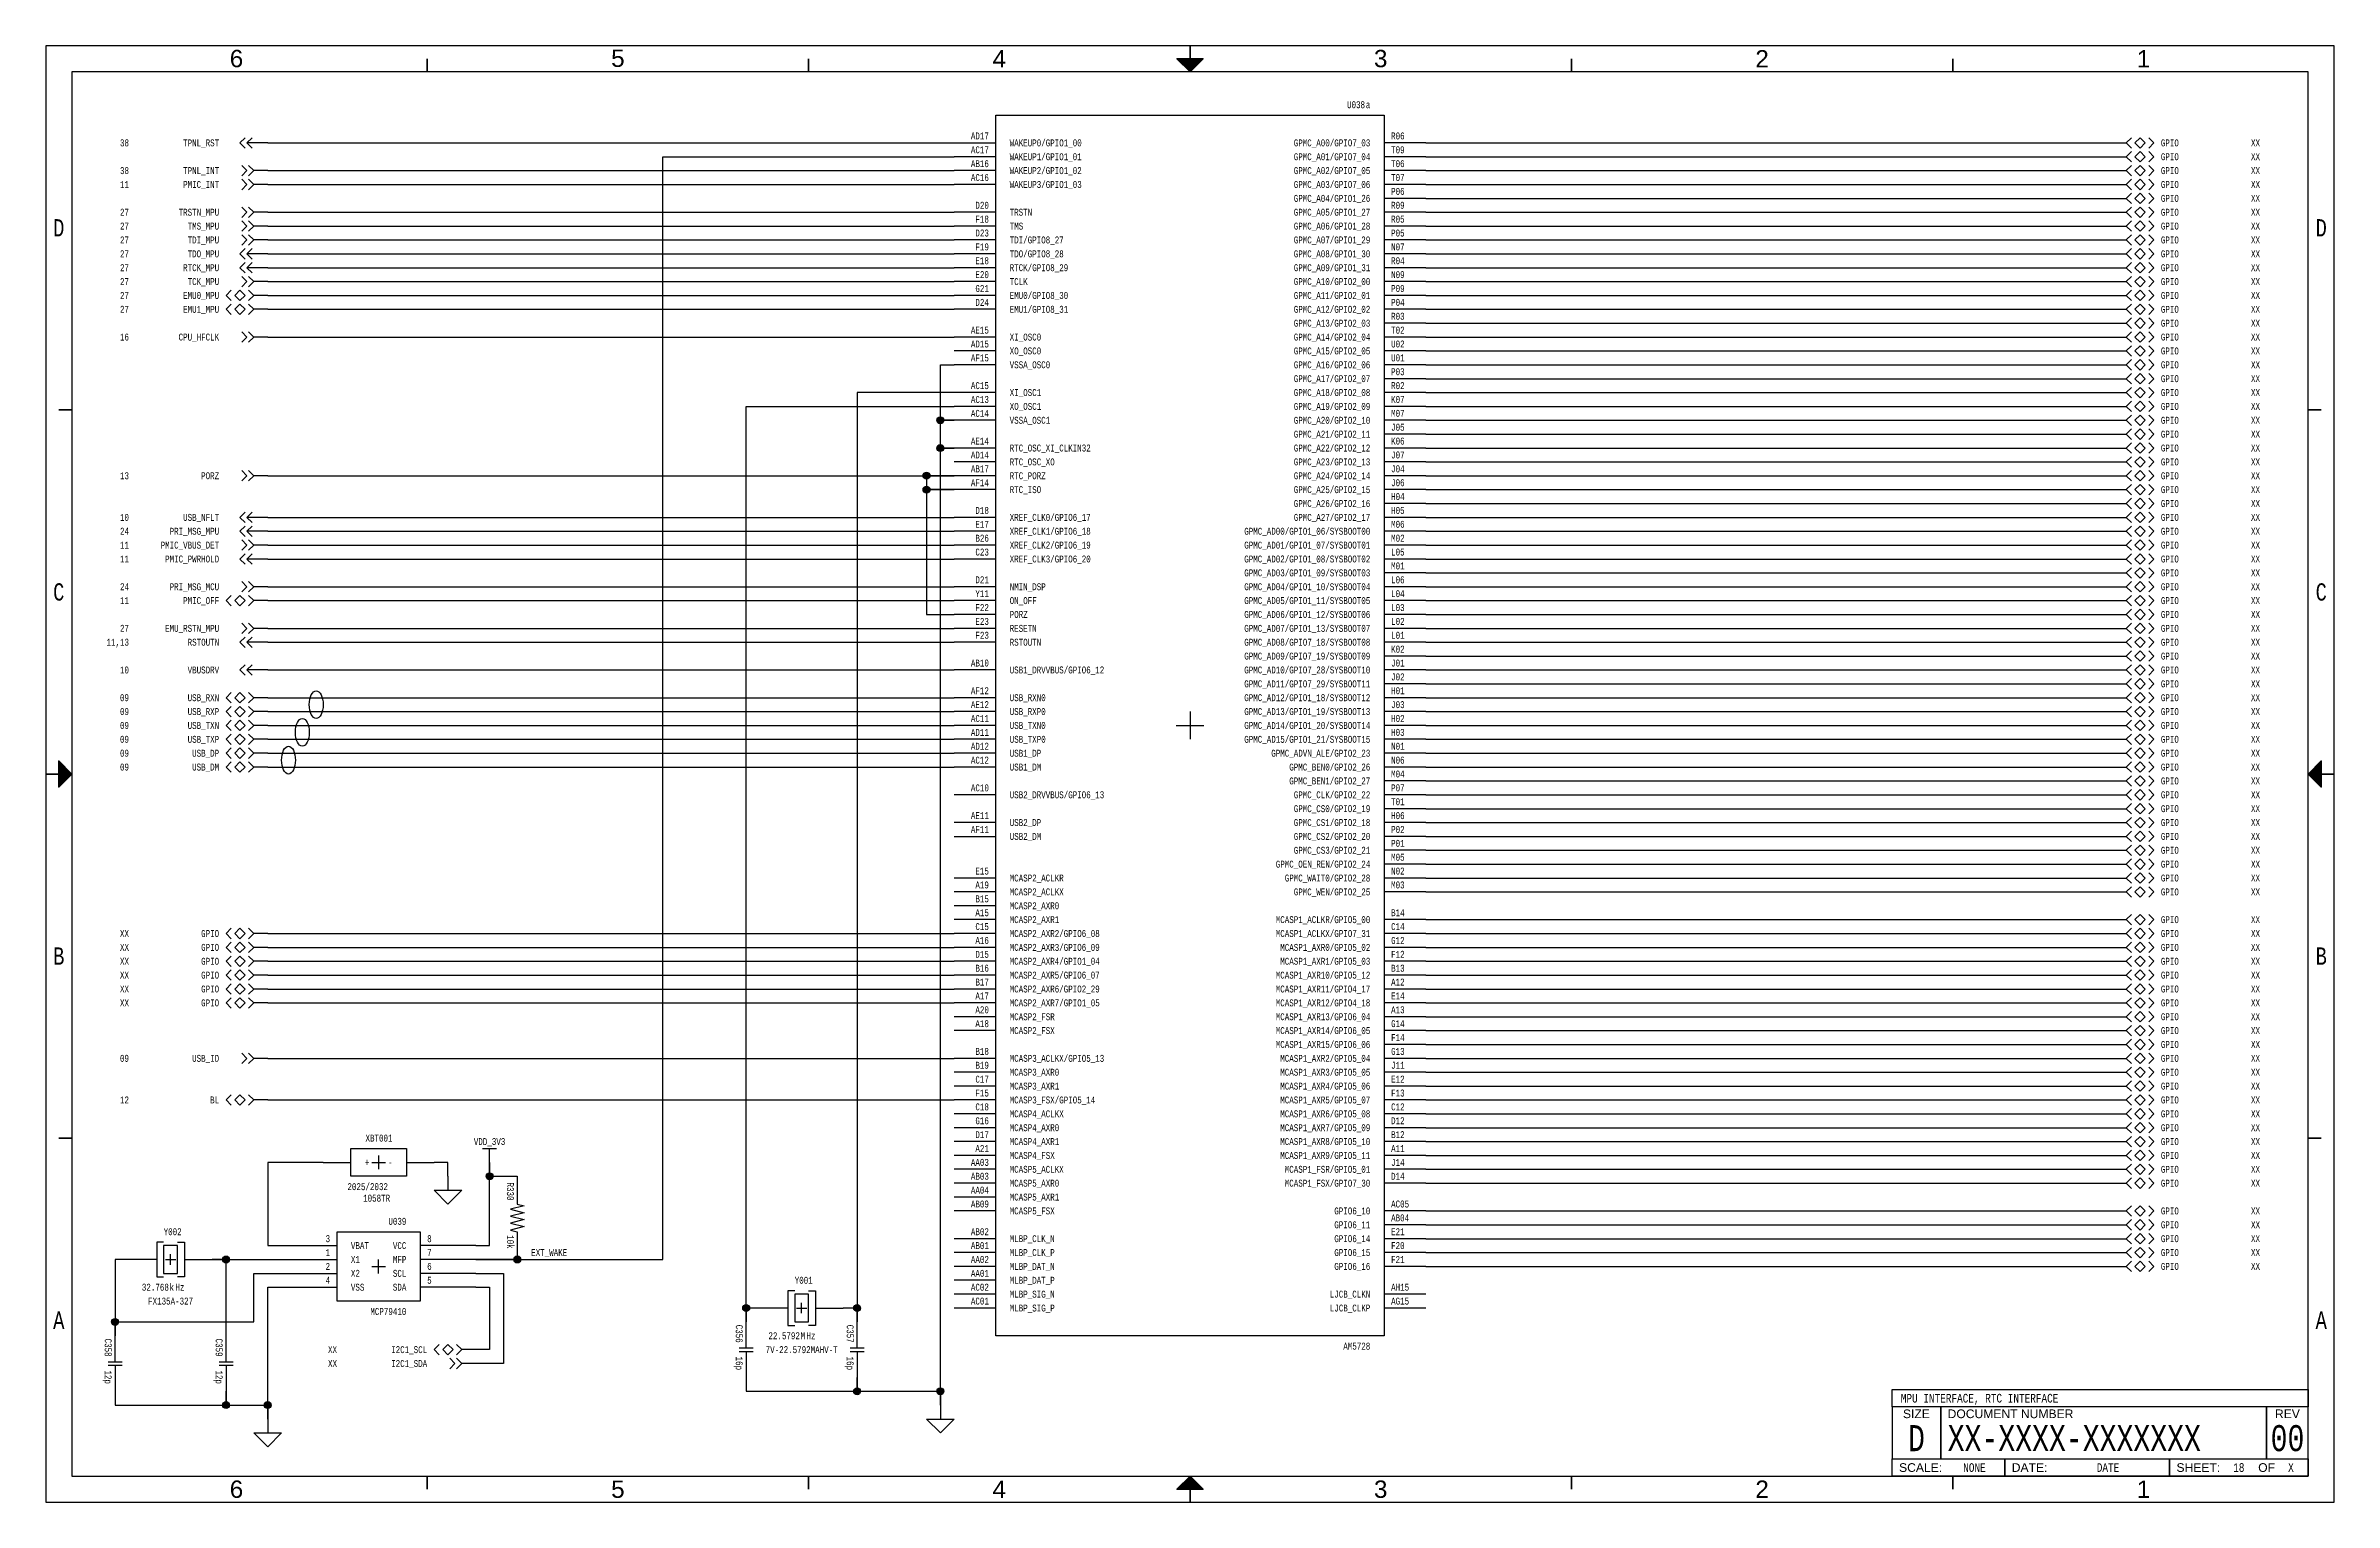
# Paper-space layout '18' of a CAD drawing. Header units: inches. Extents: x 0.2 to 16.8, y 0.2 to 10.8.
import ezdxf
from ezdxf.enums import TextEntityAlignment as Align

# ---------------------------------------------------------------- set-up
doc = ezdxf.new("R2010")
doc.units = ezdxf.units.IN
doc.header["$MEASUREMENT"] = 0
for name, color, linetype in [('BORDER', 13, 'Continuous'), ('COMPONENT', 14, 'Continuous'), ('SIGNAL', 84, 'Continuous'), ('TEXT', 252, 'Continuous')]:
    doc.layers.add(name, color=color, linetype=linetype)
doc.styles.add('Monotxt_75', font='monotxt.shx', dxfattribs={"width": 0.75})
doc.styles.get("Standard").update_dxf_attribs({"font": 'arial.ttf'})

psp = doc.layouts.new('18')

# ---------------------------------------------------------------- texts
at = {"layer": 'TEXT', "style": 'Monotxt_75', "width": 0.75}
for s, p in [('38', (0.85, 10.05)), ('TPNL_RST', (1.5, 10.05)), ('38', (0.85, 9.85)), ('11', (0.85, 9.75)), ('TPNL_INT', (1.5, 9.85)), ('PMIC_INT', (1.5, 9.75)), ('27', (0.85, 9.55)), ('TRSTN_MPU', (1.5, 9.55)), ('27', (0.85, 9.45)), ('TMS_MPU', (1.5, 9.45)), ('27', (0.85, 9.35)), ('27', (0.85, 9.25)), ('TDI_MPU', (1.5, 9.35)), ('TDO_MPU', (1.5, 9.25)), ('27', (0.85, 9.15)), ('27', (0.85, 9.05)), ('RTCK_MPU', (1.5, 9.15)), ('TCK_MPU', (1.5, 9.05)), ('27', (0.85, 8.95)), ('EMU0_MPU', (1.5, 8.95)), ('27', (0.85, 8.85)), ('EMU1_MPU', (1.5, 8.85)), ('16', (0.85, 8.65)), ('CPU_HFCLK', (1.5, 8.65)), ('13', (0.85, 7.65)), ('PORZ', (1.5, 7.65)), ('10', (0.85, 7.35)), ('24', (0.85, 7.25)), ('PRI_MSG_MPU', (1.5, 7.25)), ('USB_NFLT', (1.5, 7.35)), ('11', (0.85, 7.15)), ('PMIC_VBUS_DET', (1.5, 7.15)), ('11', (0.85, 7.05)), ('PMIC_PWRHOLD', (1.5, 7.05)), ('24', (0.85, 6.85)), ('11', (0.85, 6.75)), ('PRI_MSG_MCU', (1.5, 6.85)), ('PMIC_OFF', (1.5, 6.75)), ('11,13', (0.85, 6.45)), ('27', (0.85, 6.55)), ('EMU_RSTN_MPU', (1.5, 6.55)), ('RSTOUTN', (1.5, 6.45)), ('10', (0.85, 6.25)), ('VBUSDRV', (1.5, 6.25)), ('09', (0.85, 6.05)), ('09', (0.85, 5.95)), ('USB_RXN', (1.5, 6.05)), ('USB_RXP', (1.5, 5.95)), ('09', (0.85, 5.85)), ('09', (0.85, 5.75)), ('USB_TXN', (1.5, 5.85)), ('USB_TXP', (1.5, 5.75)), ('09', (0.85, 5.65)), ('USB_DP', (1.5, 5.65)), ('09', (0.85, 5.55)), ('USB_DM', (1.5, 5.55)), ('XX', (0.85, 4.35)), ('GPIO', (1.5, 4.35)), ('XX', (0.85, 4.25)), ('XX', (0.85, 4.15)), ('GPIO', (1.5, 4.25)), ('GPIO', (1.5, 4.15)), ('XX', (0.85, 4.05)), ('XX', (0.85, 3.95)), ('GPIO', (1.5, 4.05)), ('GPIO', (1.5, 3.95)), ('XX', (0.85, 3.85)), ('GPIO', (1.5, 3.85)), ('09', (0.85, 3.45)), ('USB_ID', (1.5, 3.45)), ('12', (0.85, 3.15)), ('BL', (1.5, 3.15)), ('XX', (2.35, 1.35)), ('I2C1_SCL', (3, 1.35)), ('XX', (2.35, 1.25)), ('I2C1_SDA', (3, 1.25))]:
    psp.add_text(s, height=0.05, dxfattribs=at).set_placement(p, align=Align.MIDDLE_RIGHT)
for s, p in [('GPIO', (15.5, 10.05)), ('XX', (16.15, 10.05)), ('GPIO', (15.5, 9.95)), ('XX', (16.15, 9.95)), ('GPIO', (15.5, 9.85)), ('GPIO', (15.5, 9.75)), ('XX', (16.15, 9.85)), ('XX', (16.15, 9.75)), ('GPIO', (15.5, 9.65)), ('GPIO', (15.5, 9.55)), ('XX', (16.15, 9.65)), ('XX', (16.15, 9.55)), ('GPIO', (15.5, 9.45)), ('XX', (16.15, 9.45)), ('GPIO', (15.5, 9.35)), ('GPIO', (15.5, 9.25)), ('XX', (16.15, 9.35)), ('XX', (16.15, 9.25)), ('GPIO', (15.5, 9.15)), ('GPIO', (15.5, 9.05)), ('XX', (16.15, 9.15)), ('XX', (16.15, 9.05)), ('GPIO', (15.5, 8.95)), ('XX', (16.15, 8.95)), ('GPIO', (15.5, 8.85)), ('GPIO', (15.5, 8.75)), ('XX', (16.15, 8.85)), ('XX', (16.15, 8.75)), ('GPIO', (15.5, 8.65)), ('XX', (16.15, 8.65)), ('GPIO', (15.5, 8.55)), ('GPIO', (15.5, 8.45)), ('XX', (16.15, 8.55)), ('XX', (16.15, 8.45)), ('GPIO', (15.5, 8.35)), ('GPIO', (15.5, 8.25)), ('XX', (16.15, 8.35)), ('XX', (16.15, 8.25)), ('GPIO', (15.5, 8.15)), ('XX', (16.15, 8.15)), ('GPIO', (15.5, 8.05)), ('GPIO', (15.5, 7.95)), ('XX', (16.15, 8.05)), ('XX', (16.15, 7.95)), ('GPIO', (15.5, 7.85)), ('GPIO', (15.5, 7.75)), ('XX', (16.15, 7.85)), ('XX', (16.15, 7.75)), ('GPIO', (15.5, 7.65)), ('XX', (16.15, 7.65)), ('GPIO', (15.5, 7.55)), ('GPIO', (15.5, 7.45)), ('XX', (16.15, 7.55)), ('XX', (16.15, 7.45)), ('GPIO', (15.5, 7.35)), ('GPIO', (15.5, 7.25)), ('XX', (16.15, 7.35)), ('XX', (16.15, 7.25)), ('GPIO', (15.5, 7.15)), ('XX', (16.15, 7.15)), ('GPIO', (15.5, 7.05)), ('GPIO', (15.5, 6.95)), ('XX', (16.15, 7.05)), ('XX', (16.15, 6.95)), ('GPIO', (15.5, 6.85)), ('GPIO', (15.5, 6.75)), ('XX', (16.15, 6.85)), ('XX', (16.15, 6.75)), ('GPIO', (15.5, 6.65)), ('XX', (16.15, 6.65)), ('GPIO', (15.5, 6.55)), ('GPIO', (15.5, 6.45)), ('XX', (16.15, 6.55)), ('XX', (16.15, 6.45)), ('GPIO', (15.5, 6.35)), ('GPIO', (15.5, 6.25)), ('XX', (16.15, 6.35)), ('XX', (16.15, 6.25)), ('GPIO', (15.5, 6.15)), ('XX', (16.15, 6.15)), ('GPIO', (15.5, 6.05)), ('GPIO', (15.5, 5.95)), ('XX', (16.15, 6.05)), ('XX', (16.15, 5.95)), ('GPIO', (15.5, 5.85)), ('GPIO', (15.5, 5.75)), ('XX', (16.15, 5.85)), ('XX', (16.15, 5.75)), ('GPIO', (15.5, 5.65)), ('XX', (16.15, 5.65)), ('GPIO', (15.5, 5.55)), ('GPIO', (15.5, 5.45)), ('XX', (16.15, 5.55)), ('XX', (16.15, 5.45)), ('GPIO', (15.5, 5.35)), ('XX', (16.15, 5.35)), ('GPIO', (15.5, 5.25)), ('GPIO', (15.5, 5.15)), ('XX', (16.15, 5.25)), ('XX', (16.15, 5.15)), ('GPIO', (15.5, 5.05)), ('GPIO', (15.5, 4.95)), ('XX', (16.15, 5.05)), ('XX', (16.15, 4.95)), ('GPIO', (15.5, 4.85)), ('XX', (16.15, 4.85)), ('GPIO', (15.5, 4.75)), ('GPIO', (15.5, 4.65)), ('XX', (16.15, 4.75)), ('XX', (16.15, 4.65)), ('GPIO', (15.5, 4.45)), ('XX', (16.15, 4.45)), ('GPIO', (15.5, 4.35)), ('XX', (16.15, 4.35)), ('GPIO', (15.5, 4.25)), ('GPIO', (15.5, 4.15)), ('XX', (16.15, 4.25)), ('XX', (16.15, 4.15)), ('GPIO', (15.5, 4.05)), ('GPIO', (15.5, 3.95)), ('XX', (16.15, 4.05)), ('XX', (16.15, 3.95)), ('GPIO', (15.5, 3.85)), ('XX', (16.15, 3.85)), ('GPIO', (15.5, 3.75)), ('GPIO', (15.5, 3.65)), ('XX', (16.15, 3.75)), ('XX', (16.15, 3.65)), ('GPIO', (15.5, 3.55)), ('GPIO', (15.5, 3.45)), ('XX', (16.15, 3.55)), ('XX', (16.15, 3.45)), ('GPIO', (15.5, 3.35)), ('XX', (16.15, 3.35)), ('GPIO', (15.5, 3.25)), ('GPIO', (15.5, 3.15)), ('XX', (16.15, 3.25)), ('XX', (16.15, 3.15)), ('GPIO', (15.5, 3.05)), ('GPIO', (15.5, 2.95)), ('XX', (16.15, 3.05)), ('XX', (16.15, 2.95)), ('GPIO', (15.5, 2.85)), ('XX', (16.15, 2.85)), ('GPIO', (15.5, 2.75)), ('GPIO', (15.5, 2.65)), ('XX', (16.15, 2.75)), ('XX', (16.15, 2.65)), ('GPIO', (15.5, 2.55)), ('XX', (16.15, 2.55)), ('GPIO', (15.5, 2.35)), ('XX', (16.15, 2.35)), ('GPIO', (15.5, 2.25)), ('GPIO', (15.5, 2.15)), ('XX', (16.15, 2.25)), ('XX', (16.15, 2.15)), ('EXT_WAKE', (3.75, 2.05)), ('GPIO', (15.5, 2.05)), ('XX', (16.15, 2.05)), ('GPIO', (15.5, 1.95)), ('XX', (16.15, 1.95))]:
    psp.add_text(s, height=0.05, dxfattribs=at).set_placement(p, align=Align.MIDDLE_LEFT)
psp.add_text('VDD_3V3', height=0.05, dxfattribs=at).set_placement((3.45, 2.825), align=Align.CENTER)

# ---------------------------------------------------------------- blocks, each defined once
blk = doc.blocks.new('ANSI B Frame')
at = {"layer": 'BORDER', "lineweight": 35}
h = blk.add_hatch(color=256, dxfattribs=at)
h.dxf.hatch_style = 1
h.paths.add_polyline_path([(8.59375, 10.65625), (8.5, 10.65625), (8.5, 10.5625)])
h.paths.add_polyline_path([(8.5, 10.5625), (8.5, 10.65625), (8.40625, 10.65625)])
h = blk.add_hatch(color=256, dxfattribs=at)
h.dxf.hatch_style = 1
h.paths.add_polyline_path([(0.34375, 5.59375), (0.34375, 5.5), (0.4375, 5.5)])
h.paths.add_polyline_path([(0.4375, 5.5), (0.34375, 5.5), (0.34375, 5.40625)])
h = blk.add_hatch(color=256, dxfattribs=at)
h.dxf.hatch_style = 1
h.paths.add_polyline_path([(16.65625, 5.59375), (16.65625, 5.5), (16.5625, 5.5)])
h.paths.add_polyline_path([(16.5625, 5.5), (16.65625, 5.5), (16.65625, 5.40625)])
h = blk.add_hatch(color=256, dxfattribs=at)
h.dxf.hatch_style = 1
h.paths.add_polyline_path([(8.59375, 0.34375), (8.5, 0.34375), (8.5, 0.4375)])
h.paths.add_polyline_path([(8.5, 0.4375), (8.5, 0.34375), (8.40625, 0.34375)])
at = {"layer": 'BORDER'}
for points in [[(0.25, 0.25), (16.75, 0.25), (16.75, 10.75), (0.25, 10.75)], [(0.4375, 0.4375), (16.5625, 0.4375), (16.5625, 10.5625), (0.4375, 10.5625)], [(13.5625, 1.0625), (16.5625, 1.0625), (16.5625, 0.9375), (13.5625, 0.9375)], [(13.5625, 0.9375), (13.5625, 0.5625), (13.9125, 0.5625), (13.9125, 0.9375), (13.9125, 0.5625), (16.2625, 0.5625), (16.2625, 0.9375), (16.2625, 0.5625), (16.5625, 0.5625), (16.5625, 0.9375)], [(16.5625, 0.4375), (15.5625, 0.4375), (15.5625, 0.5625), (15.5625, 0.4375), (14.375, 0.4375), (14.375, 0.5625), (14.375, 0.4375), (13.5625, 0.4375), (13.5625, 0.5625), (16.5625, 0.5625)]]:
    blk.add_lwpolyline(points, close=True, dxfattribs=at)
at = {"layer": 'BORDER', "lineweight": 35}
for points in [[(8.5, 10.5625), (8.5, 10.75)], [(3, 10.65625), (3, 10.5625)], [(5.75, 10.65625), (5.75, 10.5625)], [(11.25, 10.65625), (11.25, 10.5625)], [(14, 10.65625), (14, 10.5625)], [(0.34375, 8.125), (0.4375, 8.125)], [(16.65625, 8.125), (16.5625, 8.125)], [(0.4375, 5.5), (0.25, 5.5)], [(16.5625, 5.5), (16.75, 5.5)], [(0.34375, 2.875), (0.4375, 2.875)], [(16.65625, 2.875), (16.5625, 2.875)], [(3, 0.34375), (3, 0.4375)], [(5.75, 0.34375), (5.75, 0.4375)], [(8.5, 0.4375), (8.5, 0.25)], [(11.25, 0.34375), (11.25, 0.4375)], [(14, 0.34375), (14, 0.4375)]]:
    blk.add_lwpolyline(points, dxfattribs=at)
for points in [[(8.5, 10.5625), (8.59375, 10.65625), (8.40625, 10.65625)], [(0.4375, 5.5), (0.34375, 5.59375), (0.34375, 5.40625)], [(16.5625, 5.5), (16.65625, 5.59375), (16.65625, 5.40625)], [(8.5, 0.4375), (8.59375, 0.34375), (8.40625, 0.34375)]]:
    blk.add_lwpolyline(points, close=True, dxfattribs=at)
at = {"layer": 'BORDER', "style": 'Monotxt_75', "width": 0.75}
for s, p in [('D', (0.34375, 9.4375)), ('D', (16.65625, 9.4375)), ('C', (0.34375, 6.8125)), ('C', (16.65625, 6.8125)), ('B', (0.34375, 4.1875)), ('B', (16.65625, 4.1875)), ('A', (0.34375, 1.5625)), ('A', (16.65625, 1.5625))]:
    blk.add_text(s, height=0.125, dxfattribs=at).set_placement(p, align=Align.MIDDLE_CENTER)
at = {"layer": 'BORDER'}
for s, p in [('SIZE', (13.7375, 0.8875)), ('REV', (16.4125, 0.8875)), ('OF', (16.2625, 0.5))]:
    blk.add_text(s, height=0.0625, dxfattribs=at).set_placement(p, align=Align.MIDDLE_CENTER)
for s, p in [('DOCUMENT NUMBER', (13.9625, 0.8875)), ('SCALE:', (13.6125, 0.5)), ('DATE:', (14.425, 0.5)), ('SHEET:', (15.6125, 0.5))]:
    blk.add_text(s, height=0.0625, dxfattribs=at).set_placement(p, align=Align.MIDDLE_LEFT)
at = {"layer": 'BORDER', "flags": 8}
for tag, p in [('ZN6', (1.625, 10.65787)), ('ZN5', (4.375, 10.66009)), ('ZN4', (7.125, 10.65625)), ('ZN3', (9.875, 10.65796)), ('ZN2', (12.625, 10.65574)), ('ZN1', (15.375, 10.65574)), ('ZN6', (1.625, 0.34375)), ('ZN5', (4.375, 0.34375)), ('ZN4', (7.125, 0.34375)), ('ZN3', (9.875, 0.34375)), ('ZN2', (12.625, 0.34375)), ('ZN1', (15.375, 0.34375))]:
    blk.add_attdef(tag, text='', height=0.125, dxfattribs=at).set_placement(p, align=Align.MIDDLE_CENTER)
at = {"layer": 'TEXT', "style": 'Monotxt_75', "width": 0.75, "flags": 8}
for tag, height, p in [('DESRP', 0.0625, (13.625, 1)), ('DWG_NO', 0.1875, (13.9625, 0.7125))]:
    blk.add_attdef(tag, text='', height=height, dxfattribs=at).set_placement(p, align=Align.MIDDLE_LEFT)
for tag, height, p in [('SHTSZ', 0.1875, (13.7375, 0.7125)), ('REV', 0.1875, (16.4125, 0.7125)), ('SCALE', 0.0625, (14.15625, 0.5)), ('REVDATE', 0.0625, (15.11875, 0.5)), ('CURRSHT', 0.0625, (16.0625, 0.5)), ('LASTSHT', 0.0625, (16.4375, 0.5))]:
    blk.add_attdef(tag, text='', height=height, dxfattribs=at).set_placement(p, align=Align.MIDDLE_CENTER)
blk = doc.blocks.new('AM5728_A')
blk.add_lwpolyline([(-1.4, 4.4), (1.4, 4.4), (1.4, -4.4), (-1.4, -4.4)], close=True)
for points in [[(-1.7, 4.2), (-1.4, 4.2)], [(1.7, 4.2), (1.4, 4.2)], [(-1.4, 4.1), (-1.7, 4.1)], [(-1.4, 4), (-1.7, 4)], [(1.7, 4.1), (1.4, 4.1)], [(1.7, 4), (1.4, 4)], [(-1.4, 3.9), (-1.7, 3.9)], [(1.7, 3.9), (1.4, 3.9)], [(1.7, 3.8), (1.4, 3.8)], [(-1.4, 3.7), (-1.7, 3.7)], [(1.7, 3.7), (1.4, 3.7)], [(-1.4, 3.6), (-1.7, 3.6)], [(-1.4, 3.5), (-1.7, 3.5)], [(1.7, 3.6), (1.4, 3.6)], [(1.7, 3.5), (1.4, 3.5)], [(-1.4, 3.4), (-1.7, 3.4)], [(1.7, 3.4), (1.4, 3.4)], [(1.7, 3.3), (1.4, 3.3)], [(-1.4, 3.3), (-1.7, 3.3)], [(-1.4, 3.2), (-1.7, 3.2)], [(1.7, 3.2), (1.4, 3.2)], [(-1.4, 3.1), (-1.7, 3.1)], [(-1.4, 3), (-1.7, 3)], [(1.7, 3.1), (1.4, 3.1)], [(1.7, 3), (1.4, 3)], [(1.7, 2.9), (1.4, 2.9)], [(-1.4, 2.8), (-1.7, 2.8)], [(-1.4, 2.7), (-1.7, 2.7)], [(1.7, 2.8), (1.4, 2.8)], [(1.7, 2.7), (1.4, 2.7)], [(-1.4, 2.6), (-1.7, 2.6)], [(1.7, 2.6), (1.4, 2.6)], [(1.7, 2.5), (1.4, 2.5)], [(-1.4, 2.4), (-1.7, 2.4)], [(1.7, 2.4), (1.4, 2.4)], [(-1.4, 2.3), (-1.7, 2.3)], [(-1.4, 2.2), (-1.7, 2.2)], [(1.7, 2.3), (1.4, 2.3)], [(1.7, 2.2), (1.4, 2.2)], [(-1.4, 2), (-1.7, 2)], [(1.7, 2.1), (1.4, 2.1)], [(1.7, 2), (1.4, 2)], [(-1.4, 1.9), (-1.7, 1.9)], [(1.7, 1.9), (1.4, 1.9)], [(-1.4, 1.8), (-1.7, 1.8)], [(-1.4, 1.7), (-1.7, 1.7)], [(1.7, 1.8), (1.4, 1.8)], [(1.7, 1.7), (1.4, 1.7)], [(-1.4, 1.5), (-1.7, 1.5)], [(1.7, 1.6), (1.4, 1.6)], [(1.7, 1.5), (1.4, 1.5)], [(-1.4, 1.4), (-1.7, 1.4)], [(1.7, 1.4), (1.4, 1.4)], [(-1.4, 1.3), (-1.7, 1.3)], [(-1.4, 1.2), (-1.7, 1.2)], [(1.7, 1.3), (1.4, 1.3)], [(1.7, 1.2), (1.4, 1.2)], [(-1.4, 1), (-1.7, 1)], [(1.7, 1.1), (1.4, 1.1)], [(1.7, 1), (1.4, 1)], [(-1.4, 0.9), (-1.7, 0.9)], [(1.7, 0.9), (1.4, 0.9)], [(-1.4, 0.8), (-1.7, 0.8)], [(-1.4, 0.7), (-1.7, 0.7)], [(1.7, 0.8), (1.4, 0.8)], [(1.7, 0.7), (1.4, 0.7)], [(-1.4, 0.6), (-1.7, 0.6)], [(1.7, 0.6), (1.4, 0.6)], [(1.7, 0.5), (1.4, 0.5)], [(-1.4, 0.4), (-1.7, 0.4)], [(1.7, 0.4), (1.4, 0.4)], [(-1.4, 0.2), (-1.7, 0.2)], [(1.7, 0.3), (1.4, 0.3)], [(1.7, 0.2), (1.4, 0.2)], [(-1.4, 0.1), (-1.7, 0.1)], [(-1.4, 0), (-1.7, 0)], [(1.7, 0.1), (1.4, 0.1)], [(1.7, 0), (1.4, 0)], [(-1.4, -0.1), (-1.7, -0.1)], [(1.7, -0.1), (1.4, -0.1)], [(-1.4, -0.2), (-1.7, -0.2)], [(-1.4, -0.3), (-1.7, -0.3)], [(1.7, -0.2), (1.4, -0.2)], [(1.7, -0.3), (1.4, -0.3)], [(1.7, -0.4), (1.4, -0.4)], [(-1.4, -0.5), (-1.7, -0.5)], [(1.7, -0.5), (1.4, -0.5)], [(1.7, -0.6), (1.4, -0.6)], [(-1.4, -0.7), (-1.7, -0.7)], [(-1.7, -0.8), (-1.4, -0.8)], [(1.7, -0.7), (1.4, -0.7)], [(1.7, -0.8), (1.4, -0.8)], [(1.7, -0.9), (1.4, -0.9)], [(-1.4, -1.1), (-1.7, -1.1)], [(1.7, -1), (1.4, -1)], [(1.7, -1.1), (1.4, -1.1)], [(-1.4, -1.2), (-1.7, -1.2)], [(-1.4, -1.3), (-1.7, -1.3)], [(1.7, -1.2), (1.4, -1.2)], [(-1.4, -1.4), (-1.7, -1.4)], [(1.7, -1.4), (1.4, -1.4)], [(-1.4, -1.5), (-1.7, -1.5)], [(-1.4, -1.6), (-1.7, -1.6)], [(1.7, -1.5), (1.4, -1.5)], [(1.7, -1.6), (1.4, -1.6)], [(-1.4, -1.7), (-1.7, -1.7)], [(-1.4, -1.8), (-1.7, -1.8)], [(1.7, -1.7), (1.4, -1.7)], [(1.7, -1.8), (1.4, -1.8)], [(-1.4, -1.9), (-1.7, -1.9)], [(1.7, -1.9), (1.4, -1.9)], [(-1.4, -2), (-1.7, -2)], [(-1.4, -2.1), (-1.7, -2.1)], [(1.7, -2), (1.4, -2)], [(1.7, -2.1), (1.4, -2.1)], [(-1.4, -2.2), (-1.7, -2.2)], [(1.7, -2.2), (1.4, -2.2)], [(1.7, -2.3), (1.4, -2.3)], [(-1.4, -2.4), (-1.7, -2.4)], [(1.7, -2.4), (1.4, -2.4)], [(-1.4, -2.5), (-1.7, -2.5)], [(-1.4, -2.6), (-1.7, -2.6)], [(1.7, -2.5), (1.4, -2.5)], [(1.7, -2.6), (1.4, -2.6)], [(-1.4, -2.7), (-1.7, -2.7)], [(-1.4, -2.8), (-1.7, -2.8)], [(1.7, -2.7), (1.4, -2.7)], [(1.7, -2.8), (1.4, -2.8)], [(-1.4, -2.9), (-1.7, -2.9)], [(1.7, -2.9), (1.4, -2.9)], [(-1.4, -3), (-1.7, -3)], [(-1.4, -3.1), (-1.7, -3.1)], [(1.7, -3), (1.4, -3)], [(1.7, -3.1), (1.4, -3.1)], [(-1.4, -3.2), (-1.7, -3.2)], [(-1.4, -3.3), (-1.7, -3.3)], [(1.7, -3.2), (1.4, -3.2)], [(-1.4, -3.4), (-1.7, -3.4)], [(1.7, -3.3), (1.4, -3.3)], [(-1.4, -3.5), (-1.7, -3.5)], [(1.7, -3.5), (1.4, -3.5)], [(1.7, -3.6), (1.4, -3.6)], [(-1.4, -3.7), (-1.7, -3.7)], [(1.7, -3.7), (1.4, -3.7)], [(-1.4, -3.8), (-1.7, -3.8)], [(-1.4, -3.9), (-1.7, -3.9)], [(1.7, -3.8), (1.4, -3.8)], [(1.7, -3.9), (1.4, -3.9)], [(-1.4, -4), (-1.7, -4)], [(-1.4, -4.1), (-1.7, -4.1)], [(1.7, -4.1), (1.4, -4.1)], [(-1.4, -4.2), (-1.7, -4.2)], [(1.7, -4.2), (1.4, -4.2)]]:
    blk.add_lwpolyline(points)
at = {"color": 7}
for points in [[(0, 0.1), (0, 0), (0.1, 0)], [(-0.1, 0), (0, 0), (0, -0.1)]]:
    blk.add_lwpolyline(points, dxfattribs=at)
at = {"layer": 'TEXT', "style": 'Monotxt_75', "width": 0.75}
for s, p in [('a', (1.3, 4.45)), ('AD17', (-1.45, 4.225)), ('AC17', (-1.45, 4.125)), ('AB16', (-1.45, 4.025)), ('AC16', (-1.45, 3.925)), ('D20', (-1.45, 3.725)), ('F18', (-1.45, 3.625)), ('D23', (-1.45, 3.525)), ('F19', (-1.45, 3.425)), ('E18', (-1.45, 3.325)), ('G21', (-1.45, 3.125)), ('E20', (-1.45, 3.225)), ('D24', (-1.45, 3.025)), ('AE15', (-1.45, 2.825)), ('AD15', (-1.45, 2.725)), ('AF15', (-1.45, 2.625)), ('AC15', (-1.45, 2.425)), ('AC13', (-1.45, 2.325)), ('AC14', (-1.45, 2.225)), ('AE14', (-1.45, 2.025)), ('AD14', (-1.45, 1.925)), ('AB17', (-1.45, 1.825)), ('AF14', (-1.45, 1.725)), ('D18', (-1.45, 1.525)), ('E17', (-1.45, 1.425)), ('B26', (-1.45, 1.325)), ('C23', (-1.45, 1.225)), ('D21', (-1.45, 1.025)), ('Y11', (-1.45, 0.925)), ('F22', (-1.45, 0.825)), ('E23', (-1.45, 0.725)), ('F23', (-1.45, 0.625)), ('AB10', (-1.45, 0.425)), ('AF12', (-1.45, 0.225)), ('AE12', (-1.45, 0.125)), ('AC11', (-1.45, 0.025)), ('AD11', (-1.45, -0.075)), ('AD12', (-1.45, -0.175)), ('AC12', (-1.45, -0.275)), ('AC10', (-1.45, -0.475)), ('AE11', (-1.45, -0.675)), ('AF11', (-1.45, -0.775)), ('A19', (-1.45, -1.175)), ('E15', (-1.45, -1.075)), ('B15', (-1.45, -1.275)), ('A15', (-1.45, -1.375)), ('C15', (-1.45, -1.475)), ('A16', (-1.45, -1.575)), ('D15', (-1.45, -1.675)), ('B16', (-1.45, -1.775)), ('A17', (-1.45, -1.975)), ('B17', (-1.45, -1.875)), ('A20', (-1.45, -2.075)), ('A18', (-1.45, -2.175)), ('B18', (-1.45, -2.375)), ('B19', (-1.45, -2.475)), ('C17', (-1.45, -2.575)), ('F15', (-1.45, -2.675)), ('C18', (-1.45, -2.775)), ('G16', (-1.45, -2.875)), ('D17', (-1.45, -2.975)), ('AA03', (-1.45, -3.175)), ('A21', (-1.45, -3.075)), ('AB03', (-1.45, -3.275)), ('AA04', (-1.45, -3.375)), ('AB09', (-1.45, -3.475)), ('AB02', (-1.45, -3.675)), ('AB01', (-1.45, -3.775)), ('AA02', (-1.45, -3.875)), ('AA01', (-1.45, -3.975)), ('AC02', (-1.45, -4.075)), ('AC01', (-1.45, -4.175))]:
    blk.add_text(s, height=0.05, dxfattribs=at).set_placement(p, align=Align.RIGHT)
for s, p in [('WAKEUP0/GPIO1_00', (-1.3, 4.2)), ('WAKEUP1/GPIO1_01', (-1.3, 4.1)), ('WAKEUP2/GPIO1_02', (-1.3, 4)), ('WAKEUP3/GPIO1_03', (-1.3, 3.9)), ('TRSTN', (-1.3, 3.7)), ('TMS', (-1.3, 3.6)), ('TDI/GPIO8_27', (-1.3, 3.5)), ('TDO/GPIO8_28', (-1.3, 3.4)), ('RTCK/GPIO8_29', (-1.3, 3.3)), ('TCLK', (-1.3, 3.2)), ('EMU0/GPIO8_30', (-1.3, 3.1)), ('EMU1/GPIO8_31', (-1.3, 3)), ('XI_OSC0', (-1.3, 2.8)), ('XO_OSC0', (-1.3, 2.7)), ('VSSA_OSC0', (-1.3, 2.6)), ('XI_OSC1', (-1.3, 2.4)), ('XO_OSC1', (-1.3, 2.3)), ('VSSA_OSC1', (-1.3, 2.2)), ('RTC_OSC_XI_CLKIN32', (-1.3, 2)), ('RTC_OSC_XO', (-1.3, 1.9)), ('RTC_PORZ', (-1.3, 1.8)), ('RTC_ISO', (-1.3, 1.7)), ('XREF_CLK0/GPIO6_17', (-1.3, 1.5)), ('XREF_CLK1/GPIO6_18', (-1.3, 1.4)), ('XREF_CLK2/GPIO6_19', (-1.3, 1.3)), ('XREF_CLK3/GPIO6_20', (-1.3, 1.2)), ('NMIN_DSP', (-1.3, 1)), ('ON_OFF', (-1.3, 0.9)), ('PORZ', (-1.3, 0.8)), ('RESETN', (-1.3, 0.7)), ('RSTOUTN', (-1.3, 0.6)), ('USB1_DRVVBUS/GPIO6_12', (-1.3, 0.4)), ('USB_RXN0', (-1.3, 0.2)), ('USB_RXP0', (-1.3, 0.1)), ('USB_TXN0', (-1.3, 0)), ('USB_TXP0', (-1.3, -0.1)), ('USB1_DP', (-1.3, -0.2)), ('USB1_DM', (-1.3, -0.3)), ('USB2_DRVVBUS/GPIO6_13', (-1.3, -0.5)), ('USB2_DP', (-1.3, -0.7)), ('USB2_DM', (-1.3, -0.8)), ('MCASP2_ACLKR', (-1.3, -1.1)), ('MCASP2_ACLKX', (-1.3, -1.2)), ('MCASP2_AXR0', (-1.3, -1.3)), ('MCASP2_AXR1', (-1.3, -1.4)), ('MCASP2_AXR2/GPIO6_08', (-1.3, -1.5)), ('MCASP2_AXR3/GPIO6_09', (-1.3, -1.6)), ('MCASP2_AXR4/GPIO1_04', (-1.3, -1.7)), ('MCASP2_AXR5/GPIO6_07', (-1.3, -1.8)), ('MCASP2_AXR6/GPIO2_29', (-1.3, -1.9)), ('MCASP2_AXR7/GPIO1_05', (-1.3, -2)), ('MCASP2_FSR', (-1.3, -2.1)), ('MCASP2_FSX', (-1.3, -2.2)), ('MCASP3_ACLKX/GPIO5_13', (-1.3, -2.4)), ('MCASP3_AXR0', (-1.3, -2.5)), ('MCASP3_AXR1', (-1.3, -2.6)), ('MCASP3_FSX/GPIO5_14', (-1.3, -2.7)), ('MCASP4_ACLKX', (-1.3, -2.8)), ('MCASP4_AXR0', (-1.3, -2.9)), ('MCASP4_AXR1', (-1.3, -3)), ('MCASP4_FSX', (-1.3, -3.1)), ('MCASP5_ACLKX', (-1.3, -3.2)), ('MCASP5_AXR0', (-1.3, -3.3)), ('MCASP5_AXR1', (-1.3, -3.4)), ('MCASP5_FSX', (-1.3, -3.5)), ('MLBP_CLK_N', (-1.3, -3.7)), ('MLBP_CLK_P', (-1.3, -3.8)), ('MLBP_DAT_N', (-1.3, -3.9)), ('MLBP_DAT_P', (-1.3, -4)), ('MLBP_SIG_N', (-1.3, -4.1)), ('MLBP_SIG_P', (-1.3, -4.2))]:
    blk.add_text(s, height=0.05, dxfattribs=at).set_placement(p, align=Align.MIDDLE_LEFT)
for s, p in [('GPMC_A00/GPIO7_03', (1.3, 4.2)), ('GPMC_A01/GPIO7_04', (1.3, 4.1)), ('GPMC_A02/GPIO7_05', (1.3, 4)), ('GPMC_A03/GPIO7_06', (1.3, 3.9)), ('GPMC_A04/GPIO1_26', (1.3, 3.8)), ('GPMC_A05/GPIO1_27', (1.3, 3.7)), ('GPMC_A06/GPIO1_28', (1.3, 3.6)), ('GPMC_A07/GPIO1_29', (1.3, 3.5)), ('GPMC_A08/GPIO1_30', (1.3, 3.4)), ('GPMC_A09/GPIO1_31', (1.3, 3.3)), ('GPMC_A10/GPIO2_00', (1.3, 3.2)), ('GPMC_A11/GPIO2_01', (1.3, 3.1)), ('GPMC_A12/GPIO2_02', (1.3, 3)), ('GPMC_A13/GPIO2_03', (1.3, 2.9)), ('GPMC_A14/GPIO2_04', (1.3, 2.8)), ('GPMC_A15/GPIO2_05', (1.3, 2.7)), ('GPMC_A16/GPIO2_06', (1.3, 2.6)), ('GPMC_A17/GPIO2_07', (1.3, 2.5)), ('GPMC_A18/GPIO2_08', (1.3, 2.4)), ('GPMC_A19/GPIO2_09', (1.3, 2.3)), ('GPMC_A20/GPIO2_10', (1.3, 2.2)), ('GPMC_A21/GPIO2_11', (1.3, 2.1)), ('GPMC_A22/GPIO2_12', (1.3, 2)), ('GPMC_A23/GPIO2_13', (1.3, 1.9)), ('GPMC_A24/GPIO2_14', (1.3, 1.8)), ('GPMC_A25/GPIO2_15', (1.3, 1.7)), ('GPMC_A26/GPIO2_16', (1.3, 1.6)), ('GPMC_A27/GPIO2_17', (1.3, 1.5)), ('GPMC_AD00/GPIO1_06/SYSBOOT00', (1.3, 1.4)), ('GPMC_AD01/GPIO1_07/SYSBOOT01', (1.3, 1.3)), ('GPMC_AD02/GPIO1_08/SYSBOOT02', (1.3, 1.2)), ('GPMC_AD03/GPIO1_09/SYSBOOT03', (1.3, 1.1)), ('GPMC_AD04/GPIO1_10/SYSBOOT04', (1.3, 1)), ('GPMC_AD05/GPIO1_11/SYSBOOT05', (1.3, 0.9)), ('GPMC_AD06/GPIO1_12/SYSBOOT06', (1.3, 0.8)), ('GPMC_AD07/GPIO1_13/SYSBOOT07', (1.3, 0.7)), ('GPMC_AD08/GPIO7_18/SYSBOOT08', (1.3, 0.6)), ('GPMC_AD09/GPIO7_19/SYSBOOT09', (1.3, 0.5)), ('GPMC_AD10/GPIO7_28/SYSBOOT10', (1.3, 0.4)), ('GPMC_AD11/GPIO7_29/SYSBOOT11', (1.3, 0.3)), ('GPMC_AD12/GPIO1_18/SYSBOOT12', (1.3, 0.2)), ('GPMC_AD13/GPIO1_19/SYSBOOT13', (1.3, 0.1)), ('GPMC_AD14/GPIO1_20/SYSBOOT14', (1.3, 0)), ('GPMC_AD15/GPIO1_21/SYSBOOT15', (1.3, -0.1)), ('GPMC_ADVN_ALE/GPIO2_23', (1.3, -0.2)), ('GPMC_BEN0/GPIO2_26', (1.3, -0.3)), ('GPMC_BEN1/GPIO2_27', (1.3, -0.4)), ('GPMC_CLK/GPIO2_22', (1.3, -0.5)), ('GPMC_CS0/GPIO2_19', (1.3, -0.6)), ('GPMC_CS1/GPIO2_18', (1.3, -0.7)), ('GPMC_CS2/GPIO2_20', (1.3, -0.8)), ('GPMC_OEN_REN/GPIO2_24', (1.3, -1)), ('GPMC_CS3/GPIO2_21', (1.3, -0.9)), ('GPMC_WAIT0/GPIO2_28', (1.3, -1.1)), ('GPMC_WEN/GPIO2_25', (1.3, -1.2)), ('MCASP1_ACLKR/GPIO5_00', (1.3, -1.4)), ('MCASP1_ACLKX/GPIO7_31', (1.3, -1.5)), ('MCASP1_AXR0/GPIO5_02', (1.3, -1.6)), ('MCASP1_AXR10/GPIO5_12', (1.3, -1.8)), ('MCASP1_AXR1/GPIO5_03', (1.3, -1.7)), ('MCASP1_AXR11/GPIO4_17', (1.3, -1.9)), ('MCASP1_AXR12/GPIO4_18', (1.3, -2)), ('MCASP1_AXR13/GPIO6_04', (1.3, -2.1)), ('MCASP1_AXR14/GPIO6_05', (1.3, -2.2)), ('MCASP1_AXR15/GPIO6_06', (1.3, -2.3)), ('MCASP1_AXR2/GPIO5_04', (1.3, -2.4)), ('MCASP1_AXR3/GPIO5_05', (1.3, -2.5)), ('MCASP1_AXR4/GPIO5_06', (1.3, -2.6)), ('MCASP1_AXR5/GPIO5_07', (1.3, -2.7)), ('MCASP1_AXR6/GPIO5_08', (1.3, -2.8)), ('MCASP1_AXR7/GPIO5_09', (1.3, -2.9)), ('MCASP1_AXR8/GPIO5_10', (1.3, -3)), ('MCASP1_AXR9/GPIO5_11', (1.3, -3.1)), ('MCASP1_FSR/GPIO5_01', (1.3, -3.2)), ('MCASP1_FSX/GPIO7_30', (1.3, -3.3)), ('GPIO6_10', (1.3, -3.5)), ('GPIO6_11', (1.3, -3.6)), ('GPIO6_14', (1.3, -3.7)), ('GPIO6_15', (1.3, -3.8)), ('GPIO6_16', (1.3, -3.9)), ('LJCB_CLKN', (1.3, -4.1)), ('LJCB_CLKP', (1.3, -4.2))]:
    blk.add_text(s, height=0.05, dxfattribs=at).set_placement(p, align=Align.MIDDLE_RIGHT)
for s, p in [('T09', (1.45, 4.125)), ('R06', (1.45, 4.225)), ('T06', (1.45, 4.025)), ('T07', (1.45, 3.925)), ('P06', (1.45, 3.825)), ('R09', (1.45, 3.725)), ('R05', (1.45, 3.625)), ('P05', (1.45, 3.525)), ('N07', (1.45, 3.425)), ('R04', (1.45, 3.325)), ('N09', (1.45, 3.225)), ('P09', (1.45, 3.125)), ('P04', (1.45, 3.025)), ('R03', (1.45, 2.925)), ('T02', (1.45, 2.825)), ('U02', (1.45, 2.725)), ('U01', (1.45, 2.625)), ('P03', (1.45, 2.525)), ('R02', (1.45, 2.425)), ('K07', (1.45, 2.325)), ('M07', (1.45, 2.225)), ('J05', (1.45, 2.125)), ('K06', (1.45, 2.025)), ('J07', (1.45, 1.925)), ('J04', (1.45, 1.825)), ('H04', (1.45, 1.625)), ('J06', (1.45, 1.725)), ('H05', (1.45, 1.525)), ('M06', (1.45, 1.425)), ('M02', (1.45, 1.325)), ('M01', (1.45, 1.125)), ('L05', (1.45, 1.225)), ('L06', (1.45, 1.025)), ('L04', (1.45, 0.925)), ('L03', (1.45, 0.825)), ('L02', (1.45, 0.725)), ('L01', (1.45, 0.625)), ('K02', (1.45, 0.525)), ('J01', (1.45, 0.425)), ('J02', (1.45, 0.325)), ('H01', (1.45, 0.225)), ('J03', (1.45, 0.125)), ('H02', (1.45, 0.025)), ('H03', (1.45, -0.075)), ('N01', (1.45, -0.175)), ('M04', (1.45, -0.375)), ('N06', (1.45, -0.275)), ('P07', (1.45, -0.475)), ('T01', (1.45, -0.575)), ('H06', (1.45, -0.675)), ('P02', (1.45, -0.775)), ('P01', (1.45, -0.875)), ('M05', (1.45, -0.975)), ('M03', (1.45, -1.175)), ('N02', (1.45, -1.075)), ('C14', (1.45, -1.475)), ('B14', (1.45, -1.375)), ('G12', (1.45, -1.575)), ('F12', (1.45, -1.675)), ('B13', (1.45, -1.775)), ('A12', (1.45, -1.875)), ('E14', (1.45, -1.975)), ('A13', (1.45, -2.075)), ('G14', (1.45, -2.175)), ('F14', (1.45, -2.275)), ('G13', (1.45, -2.375)), ('J11', (1.45, -2.475)), ('E12', (1.45, -2.575)), ('F13', (1.45, -2.675)), ('C12', (1.45, -2.775)), ('D12', (1.45, -2.875)), ('B12', (1.45, -2.975)), ('A11', (1.45, -3.075)), ('J14', (1.45, -3.175)), ('D14', (1.45, -3.275)), ('AC05', (1.45, -3.475)), ('AB04', (1.45, -3.575)), ('E21', (1.45, -3.675)), ('F20', (1.45, -3.775)), ('F21', (1.45, -3.875)), ('AH15', (1.45, -4.075)), ('AG15', (1.45, -4.175))]:
    blk.add_text(s, height=0.05, dxfattribs=at).set_placement(p)
blk.add_text('AM5728', height=0.05, dxfattribs=at).set_placement((1.3, -4.45), align=Align.TOP_RIGHT)
at = {"layer": 'TEXT', "style": 'Monotxt_75', "width": 0.75, "flags": 8}
blk.add_attdef('REFNO', text='', height=0.05, dxfattribs=at).set_placement((1.262, 4.45), align=Align.RIGHT)
blk = doc.blocks.new('BIDIR_CONN')
for points in [[(0, 0), (0.05, 0)], [(0.06875, 0.01875), (0.05, 0), (0.06875, -0.01875)], [(0.13125, 0.01875), (0.15, 0), (0.13125, -0.01875)]]:
    blk.add_lwpolyline(points)
blk.add_lwpolyline([(0.1, 0.01875), (0.08125, 0), (0.1, -0.01875), (0.11875, 0)], close=True)
blk = doc.blocks.new('FROM_CONN')
for points in [[(0, 0), (0.05, 0)], [(0.06875, 0.01875), (0.05, 0), (0.06875, -0.01875)], [(0.09375, 0.01875), (0.075, 0), (0.09375, -0.01875)]]:
    blk.add_lwpolyline(points)
blk = doc.blocks.new('TO_CONN')
for points in [[(0, 0), (0.075, 0)], [(0.05625, 0.01875), (0.075, 0), (0.05625, -0.01875)], [(0.08125, 0.01875), (0.1, 0), (0.08125, -0.01875)]]:
    blk.add_lwpolyline(points)
blk = doc.blocks.new('FLOAT_GND')
blk.add_lwpolyline([(0, 0), (0, -0.05)])
blk.add_lwpolyline([(-0.05, -0.05), (0.05, -0.05), (0, -0.1)], close=True)
blk = doc.blocks.new('CONNECT')
blk.add_hatch(color=256).paths.add_polyline_path([(0.0125, 0, 1), (-0.0125, 0, 1)])
blk.add_circle((0, 0), 0.0125)
blk = doc.blocks.new('CAP')
for points in [[(0, 0.0125), (0, 0.2)], [(-0.05, 0.0125), (0.05, 0.0125)], [(-0.05, -0.0125), (0.05, -0.0125)], [(0, -0.0125), (0, -0.2)]]:
    blk.add_lwpolyline(points)
at = {"layer": 'TEXT', "style": 'Monotxt_75', "width": 0.75, "flags": 8}
blk.add_attdef('REFID', text='', height=0.05, rotation=270, dxfattribs=at).set_placement((-0.025, 0.05), align=Align.TOP_RIGHT)
blk.add_attdef('VALUE', text='', height=0.05, rotation=270, dxfattribs=at).set_placement((-0.025, -0.05), align=Align.TOP_LEFT)
blk = doc.blocks.new('XTAL')
for points in [[(-0.1, 0), (-0.3, 0)], [(-0.05, 0.125), (-0.1, 0.125), (-0.1, -0.125), (-0.05, -0.125)], [(0.05, 0.125), (0.1, 0.125), (0.1, -0.125), (0.05, -0.125)], [(0.1, 0), (0.3, 0)]]:
    blk.add_lwpolyline(points)
blk.add_lwpolyline([(-0.05, 0.1), (-0.05, -0.1), (0.05, -0.1), (0.05, 0.1)], close=True)
at = {"color": 7}
for points in [[(-0.0375, 0), (0, 0), (0, 0.0375)], [(0, -0.0375), (0, 0), (0.0375, 0)]]:
    blk.add_lwpolyline(points, dxfattribs=at)
at = {"layer": 'TEXT', "style": 'Monotxt_75', "width": 0.75}
blk.add_text('Hz', height=0.05, dxfattribs=at).set_placement((0.1, -0.175), align=Align.TOP_RIGHT)
at = {"layer": 'TEXT', "style": 'Monotxt_75', "width": 0.75, "flags": 8}
blk.add_attdef('REF', (-0.05, 0.175), '', height=0.05, dxfattribs=at)
for tag, p in [('VALUE', (-0.0125, -0.175)), ('PREFIX', (0.025, -0.175))]:
    blk.add_attdef(tag, text='', height=0.05, dxfattribs=at).set_placement(p, align=Align.TOP_RIGHT)
blk.add_attdef('PN', text='', height=0.05, dxfattribs=at).set_placement((0, -0.275), align=Align.TOP_CENTER)
blk = doc.blocks.new('MCP79410')
blk.add_lwpolyline([(-0.3, 0.25), (0.3, 0.25), (0.3, -0.25), (-0.3, -0.25)], close=True)
for points in [[(-0.7, 0.15), (-0.3, 0.15)], [(-0.7, 0.05), (-0.3, 0.05)], [(0.7, 0.15), (0.3, 0.15)], [(0.7, 0.05), (0.3, 0.05)], [(-0.7, -0.05), (-0.3, -0.05)], [(-0.7, -0.15), (-0.3, -0.15)], [(0.7, -0.05), (0.3, -0.05)], [(0.7, -0.15), (0.3, -0.15)]]:
    blk.add_lwpolyline(points)
at = {"color": 7}
for points in [[(-0.05, 0), (0, 0), (0, 0.05)], [(0, -0.05), (0, 0), (0.05, 0)]]:
    blk.add_lwpolyline(points, dxfattribs=at)
at = {"layer": 'TEXT', "style": 'Monotxt_75', "width": 0.75}
for s, p in [('3', (-0.35, 0.175)), ('1', (-0.35, 0.075)), ('2', (-0.35, -0.025)), ('4', (-0.35, -0.125))]:
    blk.add_text(s, height=0.05, dxfattribs=at).set_placement(p, align=Align.RIGHT)
for s, p in [('VBAT', (-0.2, 0.15)), ('X1', (-0.2, 0.05)), ('VSS', (-0.2, -0.15)), ('X2', (-0.2, -0.05))]:
    blk.add_text(s, height=0.05, dxfattribs=at).set_placement(p, align=Align.MIDDLE_LEFT)
for s, p in [('VCC', (0.2, 0.15)), ('MFP', (0.2, 0.05)), ('SCL', (0.2, -0.05)), ('SDA', (0.2, -0.15))]:
    blk.add_text(s, height=0.05, dxfattribs=at).set_placement(p, align=Align.MIDDLE_RIGHT)
for s, p in [('8', (0.35, 0.175)), ('7', (0.35, 0.075)), ('6', (0.35, -0.025)), ('5', (0.35, -0.125))]:
    blk.add_text(s, height=0.05, dxfattribs=at).set_placement(p)
at = {"layer": 'TEXT', "style": 'Monotxt_75', "width": 0.75, "flags": 8}
blk.add_attdef('REFID', text='', height=0.05, dxfattribs=at).set_placement((0.2, 0.3), align=Align.RIGHT)
blk.add_attdef('MFGPN', text='', height=0.05, dxfattribs=at).set_placement((0.2, -0.3), align=Align.TOP_RIGHT)
blk = doc.blocks.new('COIN_BATT')
for points in [[(-0.4, 0), (-0.2, 0)], [(0.2, 0), (0.4, 0)]]:
    blk.add_lwpolyline(points)
blk.add_lwpolyline([(-0.2, 0.1), (0.2, 0.1), (0.2, -0.1), (-0.2, -0.1)], close=True)
at = {"color": 7}
for points in [[(-0.05, 0), (0, 0), (0, -0.05)], [(0, 0.05), (0, 0), (0.05, 0)]]:
    blk.add_lwpolyline(points, dxfattribs=at)
at = {"layer": 'TEXT', "style": 'Monotxt_75', "width": 0.75}
blk.add_text('+', height=0.05, dxfattribs=at).set_placement((-0.1, 0), align=Align.MIDDLE_LEFT)
blk.add_text('-', height=0.05, dxfattribs=at).set_placement((0.1, 0), align=Align.MIDDLE_RIGHT)
at = {"layer": 'TEXT', "style": 'Monotxt_75', "width": 0.75, "flags": 8}
blk.add_attdef('REFID', text='', height=0.05, dxfattribs=at).set_placement((0.1, 0.15), align=Align.RIGHT)
blk.add_attdef('MFGPN_001', (0.0375, -0.2), '', height=0.05, dxfattribs=at)
blk = doc.blocks.new('SUPPLY_BUS')
for points in [[(0, 0), (0.05, 0)], [(0.05, 0.025), (0.05, -0.025)]]:
    blk.add_lwpolyline(points)
blk = doc.blocks.new('RES')
blk.add_lwpolyline([(-0.2, 0), (-0.1, 0), (-0.0875, 0.05), (-0.0625, -0.05), (-0.0375, 0.05), (-0.0125, -0.05), (0.0125, 0.05), (0.0375, -0.05), (0.0625, 0.05), (0.0875, -0.05), (0.1, 0), (0.2, 0)])
at = {"layer": 'TEXT', "style": 'Monotxt_75', "width": 0.75, "flags": 8}
blk.add_attdef('REFID', text='', height=0.05, dxfattribs=at).set_placement((-0.125, -0.025), align=Align.TOP_RIGHT)
blk.add_attdef('VALUE', text='', height=0.05, dxfattribs=at).set_placement((0.125, -0.025), align=Align.TOP_LEFT)

# ---------------------------------------------------------------- linework, layer by layer
at = {"layer": 'SIGNAL'}
for points in [[(1.85, 10.05), (6.8, 10.05)], [(3.65, 2.1), (3.65, 2), (3.35, 2), (4.7, 2), (4.7, 9.95), (6.8, 9.95)], [(10.2, 10.05), (15.15, 10.05)], [(10.2, 9.95), (15.15, 9.95)], [(1.85, 9.85), (6.8, 9.85)], [(1.85, 9.75), (6.8, 9.75)], [(10.2, 9.85), (15.15, 9.85)], [(10.2, 9.75), (15.15, 9.75)], [(10.2, 9.65), (15.15, 9.65)], [(1.85, 9.55), (6.8, 9.55)], [(1.85, 9.45), (6.8, 9.45)], [(10.2, 9.55), (15.15, 9.55)], [(10.2, 9.45), (15.15, 9.45)], [(1.85, 9.35), (6.8, 9.35)], [(1.85, 9.25), (6.8, 9.25)], [(10.2, 9.35), (15.15, 9.35)], [(10.2, 9.25), (15.15, 9.25)], [(1.85, 9.15), (6.8, 9.15)], [(10.2, 9.15), (15.15, 9.15)], [(1.85, 9.05), (6.8, 9.05)], [(1.85, 8.95), (6.8, 8.95)], [(10.2, 9.05), (15.15, 9.05)], [(10.2, 8.95), (15.15, 8.95)], [(1.85, 8.85), (6.8, 8.85)], [(10.2, 8.85), (15.15, 8.85)], [(10.2, 8.75), (15.15, 8.75)], [(1.85, 8.65), (6.8, 8.65)], [(10.2, 8.65), (15.15, 8.65)], [(5.3, 1.15), (5.3, 1.05), (6.1, 1.05), (6.1, 1.15), (6.1, 1.075), (6.125, 1.05), (6.7, 1.05), (6.7, 0.95), (6.7, 7.85), (6.8, 7.85), (6.725, 7.85), (6.7, 7.875), (6.7, 8.05), (6.8, 8.05), (6.725, 8.05), (6.7, 8.075), (6.7, 8.45), (6.8, 8.45)], [(10.2, 8.55), (15.15, 8.55)], [(10.2, 8.45), (15.15, 8.45)], [(6.8, 8.25), (6.1, 8.25), (6.1, 1.55), (6.1, 1.65), (6, 1.65)], [(10.2, 8.35), (15.15, 8.35)], [(10.2, 8.25), (15.15, 8.25)], [(5.4, 1.65), (5.3, 1.65), (5.3, 1.55), (5.3, 8.15), (6.8, 8.15)], [(10.2, 8.15), (15.15, 8.15)], [(10.2, 8.05), (15.15, 8.05)], [(10.2, 7.95), (15.15, 7.95)], [(10.2, 7.85), (15.15, 7.85)], [(1.85, 7.65), (6.8, 7.65), (6.6, 7.65), (6.6, 7.55), (6.8, 7.55), (6.625, 7.55), (6.6, 7.525), (6.6, 6.65), (6.8, 6.65)], [(10.2, 7.75), (15.15, 7.75)], [(10.2, 7.65), (15.15, 7.65)], [(10.2, 7.55), (15.15, 7.55)], [(10.2, 7.45), (15.15, 7.45)], [(1.85, 7.35), (6.8, 7.35)], [(10.2, 7.35), (15.15, 7.35)], [(1.85, 7.25), (6.8, 7.25)], [(1.85, 7.15), (6.8, 7.15)], [(10.2, 7.25), (15.15, 7.25)], [(10.2, 7.15), (15.15, 7.15)], [(1.85, 7.05), (6.8, 7.05)], [(10.2, 7.05), (15.15, 7.05)], [(10.2, 6.95), (15.15, 6.95)], [(1.85, 6.85), (6.8, 6.85)], [(10.2, 6.85), (15.15, 6.85)], [(1.85, 6.75), (6.8, 6.75)], [(10.2, 6.75), (15.15, 6.75)], [(10.2, 6.65), (15.15, 6.65)], [(1.85, 6.55), (6.8, 6.55)], [(1.85, 6.45), (6.8, 6.45)], [(10.2, 6.55), (15.15, 6.55)], [(10.2, 6.45), (15.15, 6.45)], [(10.2, 6.35), (15.15, 6.35)], [(1.85, 6.25), (6.8, 6.25)], [(10.2, 6.25), (15.15, 6.25)], [(10.2, 6.15), (15.15, 6.15)], [(1.85, 6.05), (6.8, 6.05)], [(1.85, 5.95), (6.8, 5.95)], [(10.2, 6.05), (15.15, 6.05)], [(10.2, 5.95), (15.15, 5.95)], [(1.85, 5.85), (6.8, 5.85)], [(10.2, 5.85), (15.15, 5.85)], [(1.85, 5.75), (6.8, 5.75)], [(1.85, 5.65), (6.8, 5.65)], [(10.2, 5.75), (15.15, 5.75)], [(10.2, 5.65), (15.15, 5.65)], [(1.85, 5.55), (6.8, 5.55)], [(10.2, 5.55), (15.15, 5.55)], [(10.2, 5.45), (15.15, 5.45)], [(10.2, 5.35), (15.15, 5.35)], [(10.2, 5.25), (15.15, 5.25)], [(10.2, 5.15), (15.15, 5.15)], [(10.2, 5.05), (15.15, 5.05)], [(10.2, 4.95), (15.15, 4.95)], [(10.2, 4.85), (15.15, 4.85)], [(10.2, 4.75), (15.15, 4.75)], [(10.2, 4.65), (15.15, 4.65)], [(1.85, 4.35), (6.8, 4.35)], [(10.2, 4.45), (15.15, 4.45)], [(10.2, 4.35), (15.15, 4.35)], [(1.85, 4.25), (6.8, 4.25)], [(1.85, 4.15), (6.8, 4.15)], [(10.2, 4.25), (15.15, 4.25)], [(10.2, 4.15), (15.15, 4.15)], [(1.85, 4.05), (6.8, 4.05)], [(10.2, 4.05), (15.15, 4.05)], [(1.85, 3.95), (6.8, 3.95)], [(1.85, 3.85), (6.8, 3.85)], [(10.2, 3.95), (15.15, 3.95)], [(10.2, 3.85), (15.15, 3.85)], [(10.2, 3.75), (15.15, 3.75)], [(10.2, 3.65), (15.15, 3.65)], [(10.2, 3.55), (15.15, 3.55)], [(1.85, 3.45), (6.8, 3.45)], [(10.2, 3.45), (15.15, 3.45)], [(10.2, 3.35), (15.15, 3.35)], [(1.85, 3.15), (6.8, 3.15)], [(10.2, 3.25), (15.15, 3.25)], [(10.2, 3.15), (15.15, 3.15)], [(10.2, 3.05), (15.15, 3.05)], [(10.2, 2.95), (15.15, 2.95)], [(10.2, 2.85), (15.15, 2.85)], [(2.25, 2.7), (1.85, 2.7), (1.85, 2.1), (1.95, 2.1)], [(3.15, 2.6), (3.15, 2.7), (3.05, 2.7)], [(3.35, 2.1), (3.45, 2.1), (3.45, 2.7), (3.45, 2.6), (3.65, 2.6), (3.65, 2.5)], [(10.2, 2.75), (15.15, 2.75)], [(10.2, 2.65), (15.15, 2.65)], [(10.2, 2.55), (15.15, 2.55)], [(10.2, 2.35), (15.15, 2.35)], [(10.2, 2.25), (15.15, 2.25)], [(10.2, 2.15), (15.15, 2.15)], [(0.85, 2), (0.75, 2), (0.75, 1.45), (0.75, 1.55), (1.75, 1.55), (1.75, 1.9), (1.95, 1.9)], [(1.55, 1.45), (1.55, 2), (1.45, 2), (1.95, 2)], [(10.2, 2.05), (15.15, 2.05)], [(3.35, 1.9), (3.55, 1.9), (3.55, 1.25), (3.35, 1.25)], [(10.2, 1.95), (15.15, 1.95)], [(0.75, 1.05), (0.75, 0.95), (1.55, 0.95), (1.55, 1.05), (1.55, 0.975), (1.575, 0.95), (1.85, 0.95), (1.85, 0.85), (1.85, 1.8), (1.95, 1.8)], [(3.35, 1.8), (3.45, 1.8), (3.45, 1.35), (3.35, 1.35)]]:
    psp.add_lwpolyline(points, dxfattribs=at)
at = {"layer": 'TEXT'}
for centre in [(2.2, 6), (2.1, 5.8), (2, 5.6)]:
    psp.add_ellipse(centre, major_axis=(0, -0.1), ratio=0.5, dxfattribs=at)

# ---------------------------------------------------------------- block references
ref = psp.add_blockref('ANSI B Frame', (0, 0))
ref.add_attrib('SHTSZ', 'D', dxfattribs={"layer": 'TEXT', "height": 0.188, "style": 'Monotxt_75', "width": 0.75}).set_placement((13.738, 0.712), align=Align.MIDDLE_CENTER)
ref.add_attrib('DWG_NO', 'XX-XXXX-XXXXXXX', dxfattribs={"layer": 'TEXT', "height": 0.1875, "style": 'Monotxt_75', "width": 0.75}).set_placement((13.963, 0.712), align=Align.MIDDLE_LEFT)
ref.add_attrib('REV', '00', dxfattribs={"layer": 'TEXT', "height": 0.1875, "style": 'Monotxt_75', "width": 0.75}).set_placement((16.413, 0.712), align=Align.MIDDLE_CENTER)
ref.add_attrib('SCALE', 'NONE', dxfattribs={"layer": 'TEXT', "height": 0.0625, "style": 'Monotxt_75', "width": 0.75}).set_placement((14.156, 0.5), align=Align.MIDDLE_CENTER)
ref.add_attrib('REVDATE', 'DATE', dxfattribs={"layer": 'TEXT', "height": 0.0625, "style": 'Monotxt_75', "width": 0.75}).set_placement((15.119, 0.5), align=Align.MIDDLE_CENTER)
ref.add_attrib('CURRSHT', '18', dxfattribs={"layer": 'TEXT', "height": 0.0625, "style": 'Monotxt_75', "width": 0.75}).set_placement((16.062, 0.5), align=Align.MIDDLE_CENTER)
ref.add_attrib('LASTSHT', 'X', dxfattribs={"layer": 'TEXT', "height": 0.0625, "style": 'Monotxt_75', "width": 0.75}).set_placement((16.438, 0.5), align=Align.MIDDLE_CENTER)
ref.add_attrib('DESRP', 'MPU INTERFACE, RTC INTERFACE', dxfattribs={"layer": 'TEXT', "height": 0.0625, "style": 'Monotxt_75', "width": 0.75}).set_placement((13.625, 1), align=Align.MIDDLE_LEFT)
ref.add_attrib('ZN1', '1', dxfattribs={"layer": 'BORDER', "height": 0.125}).set_placement((15.375, 0.344), align=Align.MIDDLE_CENTER)
ref.add_attrib('ZN1', '1', dxfattribs={"layer": 'BORDER', "height": 0.125}).set_placement((15.375, 10.656), align=Align.MIDDLE_CENTER)
ref.add_attrib('ZN2', '2', dxfattribs={"layer": 'BORDER', "height": 0.125}).set_placement((12.625, 0.344), align=Align.MIDDLE_CENTER)
ref.add_attrib('ZN2', '2', dxfattribs={"layer": 'BORDER', "height": 0.125}).set_placement((12.625, 10.656), align=Align.MIDDLE_CENTER)
ref.add_attrib('ZN3', '3', dxfattribs={"layer": 'BORDER', "height": 0.125}).set_placement((9.875, 0.344), align=Align.MIDDLE_CENTER)
ref.add_attrib('ZN3', '3', dxfattribs={"layer": 'BORDER', "height": 0.125}).set_placement((9.875, 10.658), align=Align.MIDDLE_CENTER)
ref.add_attrib('ZN4', '4', dxfattribs={"layer": 'BORDER', "height": 0.125}).set_placement((7.125, 0.344), align=Align.MIDDLE_CENTER)
ref.add_attrib('ZN4', '4', dxfattribs={"layer": 'BORDER', "height": 0.125}).set_placement((7.125, 10.656), align=Align.MIDDLE_CENTER)
ref.add_attrib('ZN5', '5', dxfattribs={"layer": 'BORDER', "height": 0.125}).set_placement((4.375, 0.344), align=Align.MIDDLE_CENTER)
ref.add_attrib('ZN5', '5', dxfattribs={"layer": 'BORDER', "height": 0.125}).set_placement((4.375, 10.66), align=Align.MIDDLE_CENTER)
ref.add_attrib('ZN6', '6', dxfattribs={"layer": 'BORDER', "height": 0.125}).set_placement((1.625, 0.344), align=Align.MIDDLE_CENTER)
ref.add_attrib('ZN6', '6', dxfattribs={"layer": 'BORDER', "height": 0.125}).set_placement((1.625, 10.658), align=Align.MIDDLE_CENTER)
at = {"layer": 'COMPONENT'}
for name, p, values in [('AM5728_A', (8.5, 5.85), {'REFNO': 'U038'}), ('XTAL', (1.15, 2), {'REF': 'Y002', 'VALUE': '32.768', 'PREFIX': 'k', 'PN': 'FX135A-327'}), ('XTAL', (5.7, 1.65), {'REF': 'Y001', 'VALUE': '22.5792', 'PREFIX': 'M', 'PN': '7V-22.5792MAHV-T'})]:
    psp.add_blockref(name, p, dxfattribs=at).add_auto_attribs(values)
at = {"layer": 'COMPONENT', "xscale": 2, "yscale": 2, "zscale": 2}
for name, p, rotation in [('TO_CONN', (1.85, 10.05), 180), ('FROM_CONN', (1.85, 9.85), 180), ('FROM_CONN', (1.85, 9.75), 180), ('FROM_CONN', (1.85, 9.55), 180), ('FROM_CONN', (1.85, 9.45), 180), ('TO_CONN', (1.85, 9.25), 180), ('FROM_CONN', (1.85, 9.35), 180), ('TO_CONN', (1.85, 9.15), 180), ('FROM_CONN', (1.85, 9.05), 180), ('FROM_CONN', (1.85, 8.65), 180), ('FROM_CONN', (1.85, 7.65), 180), ('TO_CONN', (1.85, 7.35), 180), ('TO_CONN', (1.85, 7.25), 180), ('FROM_CONN', (1.85, 7.15), 180), ('TO_CONN', (1.85, 7.05), 180), ('FROM_CONN', (1.85, 6.85), 180), ('TO_CONN', (1.85, 6.45), 180), ('FROM_CONN', (1.85, 6.55), 180), ('TO_CONN', (1.85, 6.25), 180), ('FROM_CONN', (1.85, 3.45), 180), ('SUPPLY_BUS', (3.45, 2.7), 90), ('FROM_CONN', (3.35, 1.25), 180)]:
    psp.add_blockref(name, p, dxfattribs=dict(at, rotation=rotation))
at = {"layer": 'COMPONENT', "yscale": 2, "zscale": 2}
for name, p, xscale in [('BIDIR_CONN', (15.15, 10.05), 2), ('BIDIR_CONN', (15.15, 9.95), 2), ('BIDIR_CONN', (15.15, 9.85), 2), ('BIDIR_CONN', (15.15, 9.75), 2), ('BIDIR_CONN', (15.15, 9.65), 2), ('BIDIR_CONN', (15.15, 9.55), 2), ('BIDIR_CONN', (15.15, 9.45), 2), ('BIDIR_CONN', (15.15, 9.35), 2), ('BIDIR_CONN', (15.15, 9.25), 2), ('BIDIR_CONN', (15.15, 9.15), 2), ('BIDIR_CONN', (15.15, 9.05), 2), ('BIDIR_CONN', (1.85, 8.95), -2), ('BIDIR_CONN', (15.15, 8.95), 2), ('BIDIR_CONN', (1.85, 8.85), -2), ('BIDIR_CONN', (15.15, 8.85), 2), ('BIDIR_CONN', (15.15, 8.75), 2), ('BIDIR_CONN', (15.15, 8.65), 2), ('BIDIR_CONN', (15.15, 8.55), 2), ('BIDIR_CONN', (15.15, 8.45), 2), ('BIDIR_CONN', (15.15, 8.35), 2), ('BIDIR_CONN', (15.15, 8.25), 2), ('BIDIR_CONN', (15.15, 8.15), 2), ('BIDIR_CONN', (15.15, 8.05), 2), ('BIDIR_CONN', (15.15, 7.95), 2), ('BIDIR_CONN', (15.15, 7.85), 2), ('BIDIR_CONN', (15.15, 7.75), 2), ('BIDIR_CONN', (15.15, 7.65), 2), ('BIDIR_CONN', (15.15, 7.55), 2), ('BIDIR_CONN', (15.15, 7.45), 2), ('BIDIR_CONN', (15.15, 7.35), 2), ('BIDIR_CONN', (15.15, 7.25), 2), ('BIDIR_CONN', (15.15, 7.15), 2), ('BIDIR_CONN', (15.15, 7.05), 2), ('BIDIR_CONN', (15.15, 6.95), 2), ('BIDIR_CONN', (1.85, 6.75), -2), ('BIDIR_CONN', (15.15, 6.85), 2), ('BIDIR_CONN', (15.15, 6.75), 2), ('BIDIR_CONN', (15.15, 6.65), 2), ('BIDIR_CONN', (15.15, 6.55), 2), ('BIDIR_CONN', (15.15, 6.45), 2), ('BIDIR_CONN', (15.15, 6.35), 2), ('BIDIR_CONN', (15.15, 6.25), 2), ('BIDIR_CONN', (15.15, 6.15), 2), ('BIDIR_CONN', (1.85, 6.05), -2), ('BIDIR_CONN', (1.85, 5.95), -2), ('BIDIR_CONN', (15.15, 6.05), 2), ('BIDIR_CONN', (15.15, 5.95), 2), ('BIDIR_CONN', (1.85, 5.85), -2), ('BIDIR_CONN', (1.85, 5.75), -2), ('BIDIR_CONN', (15.15, 5.85), 2), ('BIDIR_CONN', (15.15, 5.75), 2), ('BIDIR_CONN', (1.85, 5.65), -2), ('BIDIR_CONN', (15.15, 5.65), 2), ('BIDIR_CONN', (1.85, 5.55), -2), ('BIDIR_CONN', (15.15, 5.55), 2), ('BIDIR_CONN', (15.15, 5.45), 2), ('BIDIR_CONN', (15.15, 5.35), 2), ('BIDIR_CONN', (15.15, 5.25), 2), ('BIDIR_CONN', (15.15, 5.15), 2), ('BIDIR_CONN', (15.15, 5.05), 2), ('BIDIR_CONN', (15.15, 4.95), 2), ('BIDIR_CONN', (15.15, 4.85), 2), ('BIDIR_CONN', (15.15, 4.75), 2), ('BIDIR_CONN', (15.15, 4.65), 2), ('BIDIR_CONN', (15.15, 4.45), 2), ('BIDIR_CONN', (1.85, 4.35), -2), ('BIDIR_CONN', (15.15, 4.35), 2), ('BIDIR_CONN', (1.85, 4.25), -2), ('BIDIR_CONN', (1.85, 4.15), -2), ('BIDIR_CONN', (15.15, 4.25), 2), ('BIDIR_CONN', (15.15, 4.15), 2), ('BIDIR_CONN', (1.85, 4.05), -2), ('BIDIR_CONN', (1.85, 3.95), -2), ('BIDIR_CONN', (15.15, 4.05), 2), ('BIDIR_CONN', (15.15, 3.95), 2), ('BIDIR_CONN', (1.85, 3.85), -2), ('BIDIR_CONN', (15.15, 3.85), 2), ('BIDIR_CONN', (15.15, 3.75), 2), ('BIDIR_CONN', (15.15, 3.65), 2), ('BIDIR_CONN', (15.15, 3.55), 2), ('BIDIR_CONN', (15.15, 3.45), 2), ('BIDIR_CONN', (15.15, 3.35), 2), ('BIDIR_CONN', (1.85, 3.15), -2), ('BIDIR_CONN', (15.15, 3.25), 2), ('BIDIR_CONN', (15.15, 3.15), 2), ('BIDIR_CONN', (15.15, 3.05), 2), ('BIDIR_CONN', (15.15, 2.95), 2), ('BIDIR_CONN', (15.15, 2.85), 2), ('BIDIR_CONN', (15.15, 2.75), 2), ('BIDIR_CONN', (15.15, 2.65), 2), ('FLOAT_GND', (3.15, 2.6), 2), ('BIDIR_CONN', (15.15, 2.55), 2), ('BIDIR_CONN', (15.15, 2.35), 2), ('BIDIR_CONN', (15.15, 2.25), 2), ('BIDIR_CONN', (15.15, 2.15), 2), ('BIDIR_CONN', (15.15, 2.05), 2), ('BIDIR_CONN', (15.15, 1.95), 2), ('BIDIR_CONN', (3.35, 1.35), -2), ('FLOAT_GND', (1.85, 0.85), 2), ('FLOAT_GND', (6.7, 0.95), 2)]:
    psp.add_blockref(name, p, dxfattribs=dict(at, xscale=xscale))
at = {"layer": 'COMPONENT'}
ref = psp.add_blockref('COIN_BATT', (2.65, 2.7), dxfattribs=at)
ref.add_attrib('REFID', 'XBT001', dxfattribs={"layer": 'TEXT', "height": 0.05, "style": 'Monotxt_75', "width": 0.75}).set_placement((2.75, 2.85), align=Align.RIGHT)
ref.add_attrib('MFGPN_001', '2025/2032', (2.425, 2.5), dxfattribs={"layer": 'TEXT', "height": 0.05, "style": 'Monotxt_75', "width": 0.75})
ref.add_attrib('MFGPN_002', '1058TR', (2.538, 2.417), dxfattribs={"layer": 'TEXT', "height": 0.05, "style": 'Monotxt_75', "width": 0.75})
at = {"layer": 'COMPONENT', "rotation": 270}
psp.add_blockref('RES', (3.65, 2.3), dxfattribs=at).add_auto_attribs({'REFID': 'R330', 'VALUE': '10k'})
at = {"layer": 'COMPONENT'}
ref = psp.add_blockref('MCP79410', (2.65, 1.95), dxfattribs=at)
ref.add_attrib('REFID', 'U039', dxfattribs={"layer": 'TEXT', "height": 0.05, "style": 'Monotxt_75', "width": 0.75}).set_placement((2.85, 2.25), align=Align.RIGHT)
ref.add_attrib('MFGPN', 'MCP79410', dxfattribs={"layer": 'TEXT', "height": 0.05, "style": 'Monotxt_75', "width": 0.75}).set_placement((2.85, 1.65), align=Align.TOP_RIGHT)
ref = psp.add_blockref('CAP', (5.3, 1.35), dxfattribs=at)
ref.add_attrib('REFID', 'C356', dxfattribs={"layer": 'TEXT', "height": 0.05, "rotation": 270, "style": 'Monotxt_75', "width": 0.75}).set_placement((5.275, 1.4), align=Align.TOP_RIGHT)
ref.add_attrib('VALUE', '16p', dxfattribs={"layer": 'TEXT', "height": 0.05, "rotation": 270, "style": 'Monotxt_75', "width": 0.75}).set_placement((5.275, 1.3), align=Align.TOP_LEFT)
ref = psp.add_blockref('CAP', (6.1, 1.35), dxfattribs=at)
ref.add_attrib('REFID', 'C357', dxfattribs={"layer": 'TEXT', "height": 0.05, "rotation": 270, "style": 'Monotxt_75', "width": 0.75}).set_placement((6.075, 1.4), align=Align.TOP_RIGHT)
ref.add_attrib('VALUE', '16p', dxfattribs={"layer": 'TEXT', "height": 0.05, "rotation": 270, "style": 'Monotxt_75', "width": 0.75}).set_placement((6.075, 1.3), align=Align.TOP_LEFT)
ref = psp.add_blockref('CAP', (0.75, 1.25), dxfattribs=at)
ref.add_attrib('REFID', 'C358', dxfattribs={"layer": 'TEXT', "height": 0.05, "rotation": 270, "style": 'Monotxt_75', "width": 0.75}).set_placement((0.725, 1.3), align=Align.TOP_RIGHT)
ref.add_attrib('VALUE', '12p', dxfattribs={"layer": 'TEXT', "height": 0.05, "rotation": 270, "style": 'Monotxt_75', "width": 0.75}).set_placement((0.725, 1.2), align=Align.TOP_LEFT)
ref = psp.add_blockref('CAP', (1.55, 1.25), dxfattribs=at)
ref.add_attrib('REFID', 'C359', dxfattribs={"layer": 'TEXT', "height": 0.05, "rotation": 270, "style": 'Monotxt_75', "width": 0.75}).set_placement((1.525, 1.3), align=Align.TOP_RIGHT)
ref.add_attrib('VALUE', '12p', dxfattribs={"layer": 'TEXT', "height": 0.05, "rotation": 270, "style": 'Monotxt_75', "width": 0.75}).set_placement((1.525, 1.2), align=Align.TOP_LEFT)
at = {"layer": 'SIGNAL', "xscale": 2, "yscale": 2, "zscale": 2}
for p in [(6.7, 8.05), (6.7, 7.85), (6.6, 7.65), (6.6, 7.55), (3.45, 2.6), (1.55, 2), (3.65, 2), (5.3, 1.65), (6.1, 1.65), (0.75, 1.55), (6.1, 1.05), (6.7, 1.05), (1.55, 0.95), (1.85, 0.95)]:
    psp.add_blockref('CONNECT', p, dxfattribs=at)

psp.set_redraw_order([(e.dxf.handle, doc.entitydb.next_handle()) for e in psp.query("TEXT MTEXT ATTDEF DIMENSION ARC_DIMENSION")])  # texts and dimensions are drawn at this point

doc.saveas('drawing.dxf')
